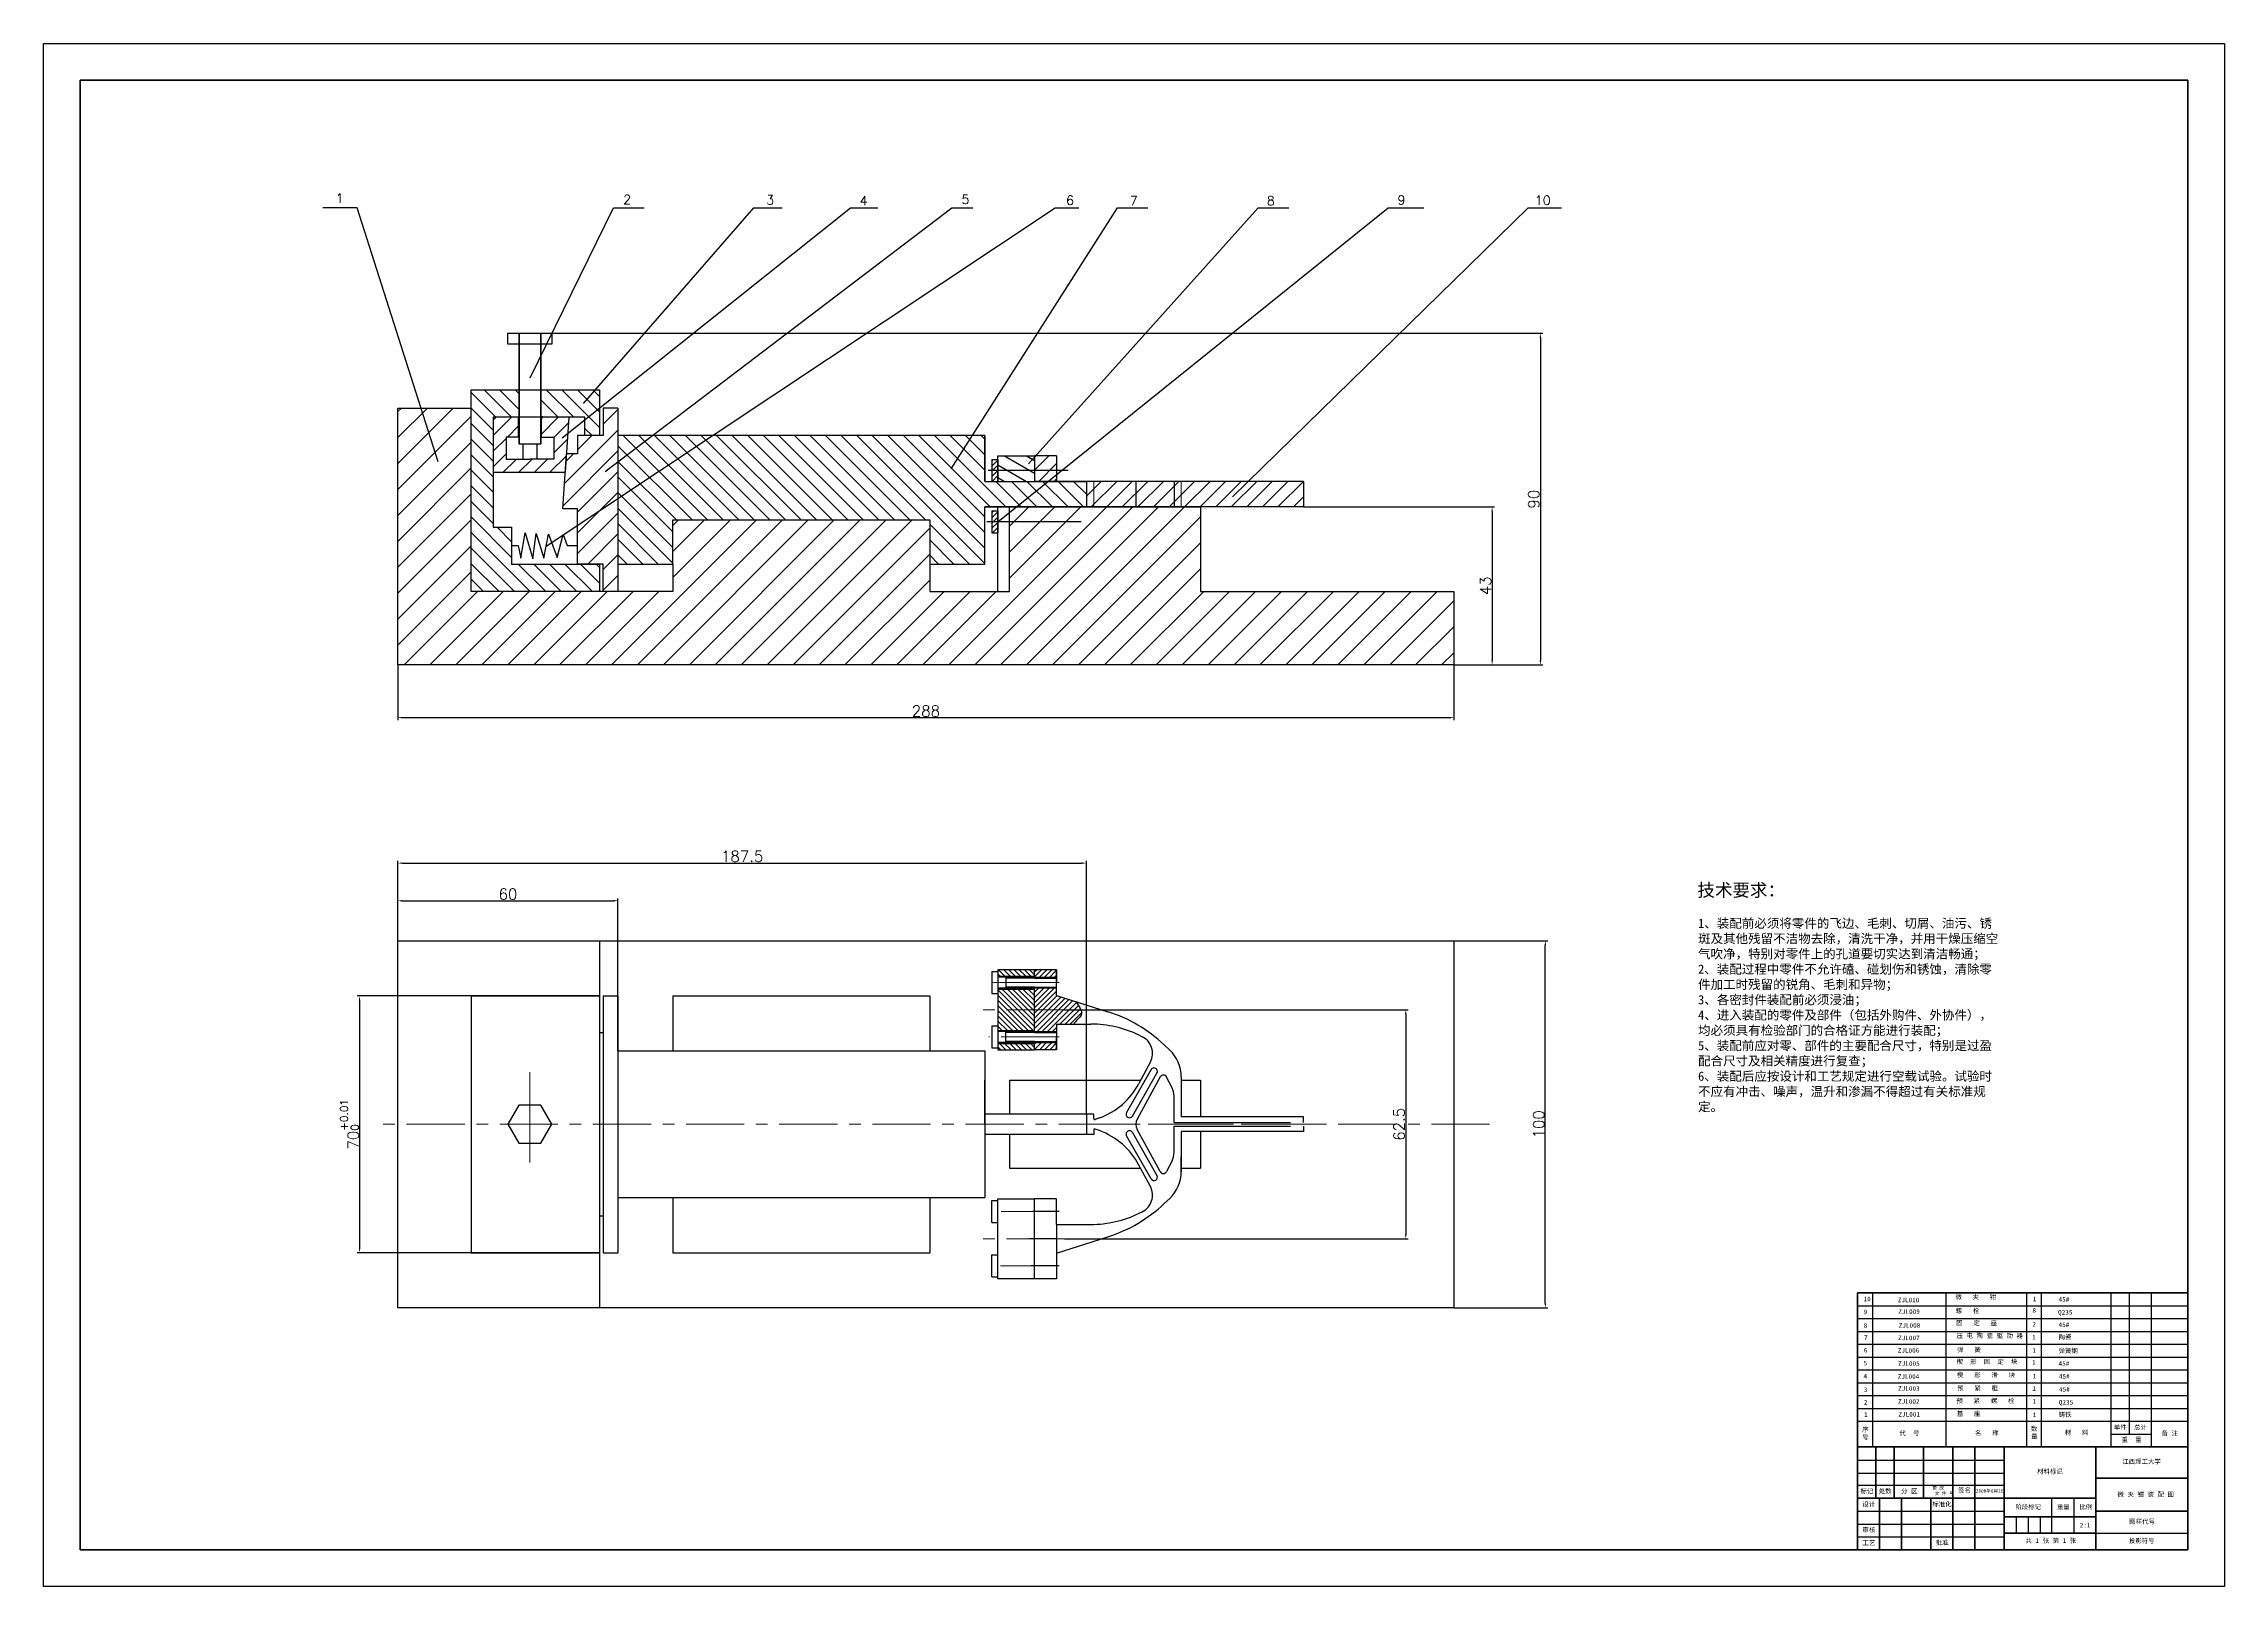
# Model space of a CAD drawing. Header units: millimetres. Extents: x -1505 to 6149, y -3153 to 848.
# Drawn here: x 4960 to 6149, y 7 to 848 of the extents above; entities that cross this region are included whole.
import ezdxf

# ---------------------------------------------------------------- set-up
doc = ezdxf.new("R2010")
doc.units = ezdxf.units.MM
for name, pattern in [('CENTER', [50.8, 31.75, -6.35, 6.35, -6.35]), ('CENTERX2', [101.6, 63.5, -12.7, 12.7, -12.7]), ('DASHED2', [9.525, 6.35, -3.175])]:
    doc.linetypes.add(name, pattern=pattern)
doc.layers.add('csx', color=7, linetype='Continuous', lineweight=50)
doc.styles.add('2.5', font='simfang.ttf')
doc.styles.get("Standard").update_dxf_attribs({"font": 'txt', "bigfont": 'gbcbig.shx'})
doc.dimstyles.new('ISO-25', dxfattribs={"dimtxt": 2, "dimasz": 2, "dimexe": 1.25, "dimexo": 0, "dimtad": 1, "dimdsep": 46, "dimtxsty": 'Standard', "dimcen": 2.5, "dimadec": 0, "dimazin": 0, "dimtfac": 1, "dimtmove": 0, "dimatfit": 3, "dimfxl": 1, "dimarcsym": 0})
doc.dimstyles.new('zp ISO-25', dxfattribs={"dimtxt": 6, "dimasz": 2.5, "dimexe": 1.25, "dimexo": 0, "dimtad": 1, "dimlfac": 0.5, "dimdsep": 46, "dimtxsty": 'Standard', "dimcen": 2.5, "dimadec": 0, "dimazin": 0, "dimtfac": 1, "dimtmove": 0, "dimatfit": 3, "dimfxl": 1, "dimarcsym": 0})
pattern_1 = [(135, (1736.612, -1044.731), (-4.242641, -4.242641), [])]
pattern_2 = [(45, (1736.612, -1044.731), (-4.242641, 4.242641), [])]

# ---------------------------------------------------------------- blocks, each defined once
blk = doc.blocks.new('*D78')
at = {"color": 0, "lineweight": -2}
for p, q in [((5153.6, 508.8), (5153.6, 478.8)), ((5729.4, 508.8), (5729.4, 478.8)), ((5156.1, 480.1), (5726.9, 480.1))]:
    blk.add_line(p, q, dxfattribs=at)
at = {"color": 0}
for points in [[(5156.1, 480.5), (5156.1, 479.6), (5153.6, 480.1)], [(5726.9, 480.5), (5726.9, 479.6), (5729.4, 480.1)]]:
    blk.add_solid(points, dxfattribs=at)
at = {"layer": 'Defpoints', "color": 0}
for p in [(5153.6, 508.8), (5729.4, 508.8), (5729.4, 480.1)]:
    blk.add_point(p, dxfattribs=at)
at = {"color": 0, "insert": (5441.5, 483.7), "char_height": 6, "attachment_point": 5}
blk.add_mtext('288', dxfattribs=at)
blk = doc.blocks.new('*D79')
at = {"color": 0, "lineweight": -2}
for p, q in [((5237.6, 689.6), (5777.8, 689.6)), ((5776.5, 687.1), (5776.5, 511.3)), ((5729.4, 508.8), (5777.8, 508.8))]:
    blk.add_line(p, q, dxfattribs=at)
at = {"color": 0}
for points in [[(5776.1, 687.1), (5776.9, 687.1), (5776.5, 689.6)], [(5776.1, 511.3), (5776.9, 511.3), (5776.5, 508.8)]]:
    blk.add_solid(points, dxfattribs=at)
at = {"layer": 'Defpoints', "color": 0}
for p in [(5237.6, 689.6), (5729.4, 508.8), (5776.5, 508.8)]:
    blk.add_point(p, dxfattribs=at)
at = {"color": 0, "insert": (5772.9, 599.2), "char_height": 6, "attachment_point": 5, "rotation": 90}
blk.add_mtext('90', dxfattribs=at)
blk = doc.blocks.new('*D80')
at = {"color": 0, "lineweight": -2}
for p, q in [((5153.6, 358.4), (5153.6, 381.5)), ((5273.6, 298.4), (5273.6, 381.5)), ((5156.1, 380.3), (5271.1, 380.3))]:
    blk.add_line(p, q, dxfattribs=at)
at = {"color": 0}
for points in [[(5156.1, 380.7), (5156.1, 379.8), (5153.6, 380.3)], [(5271.1, 380.7), (5271.1, 379.8), (5273.6, 380.3)]]:
    blk.add_solid(points, dxfattribs=at)
at = {"layer": 'Defpoints', "color": 0}
for p in [(5273.6, 380.3), (5153.6, 358.4), (5273.6, 298.4)]:
    blk.add_point(p, dxfattribs=at)
at = {"color": 0, "insert": (5213.6, 383.9), "char_height": 6, "attachment_point": 5}
blk.add_mtext('60', dxfattribs=at)
blk = doc.blocks.new('*D81')
at = {"color": 0, "lineweight": -2}
for p, q in [((5153.6, 358.4), (5153.6, 402.1)), ((5156.1, 400.8), (5526.5, 400.8)), ((5529, 264), (5529, 402.1))]:
    blk.add_line(p, q, dxfattribs=at)
at = {"color": 0}
for points in [[(5156.1, 401.2), (5156.1, 400.4), (5153.6, 400.8)], [(5526.5, 401.2), (5526.5, 400.4), (5529, 400.8)]]:
    blk.add_solid(points, dxfattribs=at)
at = {"layer": 'Defpoints', "color": 0}
for p in [(5529, 400.8), (5153.6, 358.4), (5529, 264)]:
    blk.add_point(p, dxfattribs=at)
at = {"color": 0, "insert": (5341.3, 404.5), "char_height": 6, "attachment_point": 5}
blk.add_mtext('187.5', dxfattribs=at)
blk = doc.blocks.new('*D82')
at = {"color": 0, "lineweight": -2}
for p, q in [((5647.4, 595), (5751.5, 595)), ((5750.2, 592.5), (5750.2, 511.3)), ((5729.4, 508.8), (5751.5, 508.8))]:
    blk.add_line(p, q, dxfattribs=at)
at = {"color": 0}
for points in [[(5749.8, 592.5), (5750.6, 592.5), (5750.2, 595)], [(5749.8, 511.3), (5750.6, 511.3), (5750.2, 508.8)]]:
    blk.add_solid(points, dxfattribs=at)
at = {"layer": 'Defpoints', "color": 0}
for p in [(5647.4, 595), (5729.4, 508.8), (5750.2, 508.8)]:
    blk.add_point(p, dxfattribs=at)
at = {"color": 0, "insert": (5746.6, 551.9), "char_height": 6, "attachment_point": 5, "rotation": 90}
blk.add_mtext('43', dxfattribs=at)
blk = doc.blocks.new('*D83')
at = {"color": 0, "lineweight": -2}
for p, q in [((5729.4, 358.4), (5780.5, 358.4)), ((5779.2, 160.9), (5779.2, 355.9)), ((5729.4, 158.4), (5780.5, 158.4))]:
    blk.add_line(p, q, dxfattribs=at)
at = {"color": 0}
for points in [[(5778.8, 355.9), (5779.7, 355.9), (5779.2, 358.4)], [(5778.8, 160.9), (5779.7, 160.9), (5779.2, 158.4)]]:
    blk.add_solid(points, dxfattribs=at)
at = {"layer": 'Defpoints', "color": 0}
for p in [(5729.4, 358.4), (5779.2, 358.4), (5729.4, 158.4)]:
    blk.add_point(p, dxfattribs=at)
at = {"color": 0, "insert": (5775.6, 258.4), "char_height": 6, "attachment_point": 5, "rotation": 90}
blk.add_mtext('100', dxfattribs=at)
blk = doc.blocks.new('*D295')
at = {"color": 0, "lineweight": -2}
for p, q in [((5517.1, 320.8), (5704.4, 320.8)), ((5703.1, 318.3), (5703.1, 198.5)), ((5517.1, 196), (5704.4, 196))]:
    blk.add_line(p, q, dxfattribs=at)
at = {"color": 0}
for points in [[(5702.7, 318.3), (5703.6, 318.3), (5703.1, 320.8)], [(5702.7, 198.5), (5703.6, 198.5), (5703.1, 196)]]:
    blk.add_solid(points, dxfattribs=at)
at = {"layer": 'Defpoints', "color": 0}
for p in [(5517.1, 320.8), (5517.1, 196), (5703.1, 196)]:
    blk.add_point(p, dxfattribs=at)
at = {"color": 0, "insert": (5699.5, 258.4), "char_height": 6, "attachment_point": 5, "rotation": 90}
blk.add_mtext('62.5', dxfattribs=at)
blk = doc.blocks.new('*D296')
at = {"color": 0, "lineweight": -2}
for p, q in [((5263.6, 328.4), (5131.4, 328.4)), ((5132.7, 325.9), (5132.7, 190.9)), ((5263.6, 188.4), (5131.4, 188.4))]:
    blk.add_line(p, q, dxfattribs=at)
at = {"color": 0}
for points in [[(5132.3, 325.9), (5133.1, 325.9), (5132.7, 328.4)], [(5132.3, 190.9), (5133.1, 190.9), (5132.7, 188.4)]]:
    blk.add_solid(points, dxfattribs=at)
at = {"layer": 'Defpoints', "color": 0}
for p in [(5263.6, 328.4), (5132.7, 188.4), (5263.6, 188.4)]:
    blk.add_point(p, dxfattribs=at)
at = {"color": 0, "insert": (5127.2, 258.4), "char_height": 6, "attachment_point": 5, "rotation": 90}
blk.add_mtext('70{\\H0.7x;\\S+0.01^ 0;}', dxfattribs=at)

msp = doc.modelspace()

# ---------------------------------------------------------------- hatches: boundary and pattern name
h = msp.add_hatch()
h.set_pattern_fill('_USER', color=256, scale=6, angle=135, style=0, pattern_type=0)
h.set_pattern_definition(pattern_1)
h.paths.add_polyline_path([(5215.58, 583.849), (5205.58, 583.849), (5205.58, 643.849), (5219.58, 643.849), (5219.58, 658.849), (5193.58, 658.849), (5193.58, 548.849), (5263.58, 548.849), (5263.58, 563.849), (5215.58, 563.849)])
h.paths.add_polyline_path([(5263.58, 658.849), (5231.58, 658.849), (5231.58, 643.849), (5255.58, 643.849), (5255.58, 633.849), (5263.58, 633.849)], flags=17)
h.paths.add_polyline_path([(5231.58, 658.849), (5231.369, 658.849), (5231.369, 643.849), (5231.58, 643.849)])
h.paths.add_polyline_path([(5219.79, 658.849), (5219.58, 658.849), (5219.58, 643.849), (5219.79, 643.849)])
h = msp.add_hatch()
h.set_pattern_fill('_USER', color=256, scale=10, angle=45, style=0, pattern_type=0)
h.set_pattern_definition([(45, (1736.612, -1044.731), (-7.071068, 7.071068), [])])
h.paths.add_polyline_path([(5729.249, 508.849), (5729.249, 548.849), (5591.143, 548.849), (5591.143, 595.009), (5500.738, 595.009), (5487.159, 595.009), (5487.138, 548.849), (5443.58, 548.849), (5443.58, 563.849), (5443.58, 587.849), (5303.58, 587.849), (5303.58, 563.849), (5303.58, 548.849), (5193.58, 548.849), (5193.58, 648.849), (5153.58, 648.849), (5153.58, 508.849)])
h = msp.add_hatch()
h.set_pattern_fill('_USER', color=256, scale=6, angle=45, style=0, pattern_type=0)
h.set_pattern_definition(pattern_2)
h.paths.add_polyline_path([(5246.913, 643.849), (5231.833, 643.849), (5231.833, 633.069), (5238.58, 633.069), (5238.58, 621.073), (5225.58, 621.073), (5212.58, 621.073), (5212.58, 633.069), (5219.326, 633.069), (5219.326, 643.849), (5205.58, 643.849), (5205.58, 613.849), (5244.913, 613.849)])
h = msp.add_hatch()
h.set_pattern_fill('_USER', color=256, scale=8, angle=45, style=0, pattern_type=0)
h.set_pattern_definition([(45, (1736.612, -1044.731), (-5.656854, 5.656854), [])])
h.paths.add_polyline_path([(5251.58, 623.849), (5245.58, 623.849), (5244.913, 613.849), (5243.58, 593.849), (5251.58, 593.849), (5251.58, 563.849), (5263.58, 563.849), (5265.58, 563.849), (5265.58, 548.849), (5273.58, 548.849), (5273.58, 648.849), (5265.58, 648.849), (5265.58, 633.849), (5251.58, 633.849)])
h = msp.add_hatch()
h.set_pattern_fill('_USER', color=256, scale=6, angle=135, style=0, pattern_type=0)
h.set_pattern_definition(pattern_1)
h.paths.add_polyline_path([(5273.58, 633.849), (5273.58, 563.849), (5303.58, 563.849), (5303.58, 587.849), (5443.58, 587.849), (5443.58, 563.849), (5473.58, 563.849), (5473.58, 595.009), (5528.967, 595.009), (5528.967, 608.914), (5500.738, 608.914), (5480.738, 608.914), (5480.738, 608.819), (5477.482, 608.819), (5477.482, 608.914), (5473.58, 608.914), (5473.58, 633.849)])
h = msp.add_hatch()
h.set_pattern_fill('_USER', color=256, scale=2, angle=45, style=0, pattern_type=0)
h.set_pattern_definition([(45, (1736.6122, -1044.7307), (-1.4142136, 1.4142136), [])])
h.paths.add_polyline_path([(5477.482, 614.819), (5480.738, 614.819), (5480.738, 620.819), (5477.482, 620.819)])
h.paths.add_polyline_path([(5480.738, 614.819), (5477.482, 614.819), (5477.482, 608.914), (5480.738, 608.914)])
h.paths.add_polyline_path([(5477.482, 586.819), (5480.738, 586.819), (5480.738, 592.819), (5477.482, 592.819)])
h.paths.add_polyline_path([(5477.482, 580.819), (5480.738, 580.819), (5480.738, 586.819), (5477.482, 586.819)])
h = msp.add_hatch()
h.set_pattern_fill('_USER', color=256, scale=6, angle=150, style=0, pattern_type=0)
h.set_pattern_definition([(150, (1736.612, -1044.731), (-3, -5.196152), [])])
h.paths.add_polyline_path([(5480.738, 622.819), (5480.738, 614.819), (5500.738, 614.819), (5500.738, 622.819)])
h.paths.add_polyline_path([(5500.738, 608.914), (5500.738, 614.819), (5480.738, 614.819), (5480.738, 608.914)])
h = msp.add_hatch()
h.set_pattern_fill('_USER', color=256, scale=6, angle=45, style=0, pattern_type=0)
h.set_pattern_definition(pattern_2)
h.paths.add_polyline_path([(5532.967, 608.914), (5528.967, 608.914), (5528.967, 595.009), (5532.967, 595.009)])
h.paths.add_polyline_path([(5556.033, 608.914), (5532.967, 608.914), (5532.967, 595.009), (5556.033, 595.009)])
h.paths.add_polyline_path([(5576.79, 608.914), (5556.033, 608.914), (5556.033, 595.009), (5576.79, 595.009)])
h.paths.add_polyline_path([(5580.702, 608.914), (5576.79, 608.914), (5576.79, 595.009), (5580.702, 595.009)])
h.paths.add_polyline_path([(5647.439, 608.914), (5580.702, 608.914), (5580.702, 595.009), (5647.439, 595.009)])
h.paths.add_polyline_path([(5512.738, 622.819), (5500.738, 622.819), (5500.738, 614.819), (5512.738, 614.819)])
h.paths.add_polyline_path([(5512.738, 614.819), (5500.738, 614.819), (5500.738, 608.914), (5512.738, 608.914)])
h = msp.add_hatch()
h.set_pattern_fill('_USER', color=256, scale=2, angle=135, style=0, pattern_type=0)
h.set_pattern_definition([(135, (0, 0), (-1.41421356, -1.41421356), [])])
h.paths.add_polyline_path([(5500.738, 342.652), (5480.738, 342.652), (5480.738, 339.152), (5500.738, 339.152)])
h.paths.add_polyline_path([(5500.738, 332.152), (5480.738, 332.152), (5480.738, 331.519), (5480.738, 320.842), (5500.738, 320.842)])
h.paths.add_polyline_path([(5500.738, 302.533), (5480.738, 302.533), (5480.738, 299.033), (5500.738, 299.033)])
h.paths.add_polyline_path([(5500.738, 320.842), (5480.738, 320.842), (5480.738, 309.533), (5500.738, 309.533)])
h = msp.add_hatch()
h.set_pattern_fill('_USER', color=256, scale=2, angle=45, style=0, pattern_type=0)
h.set_pattern_definition([(45, (0, 0), (-1.41421356, 1.41421356), [])])
h.paths.add_polyline_path([(5512.738, 342.652), (5500.738, 342.652), (5500.738, 338.652), (5512.738, 338.652)])
h.paths.add_polyline_path([(5512.738, 338.652), (5500.738, 338.652), (5500.738, 338.152), (5512.738, 338.152)])
h.paths.add_polyline_path([(5512.738, 333.152), (5500.738, 333.152), (5500.738, 332.652), (5512.738, 332.652)])
edge = h.paths.add_edge_path()
edge.add_line((5512.738, 332.652), (5500.738, 332.652))
edge.add_line((5500.738, 332.652), (5500.738, 308.533))
edge.add_line((5500.738, 308.533), (5512.738, 308.533))
edge.add_line((5512.738, 308.533), (5512.738, 313.033))
edge.add_line((5512.738, 313.033), (5522.084, 313.033))
edge.add_spline(control_points=[(5522.084, 313.033), (5522.984, 314.87), (5528.43, 317.954), (5525.099, 322.689), (5523.25, 325.317)], knot_values=[0, 0, 0, 0, 6.33798784, 14.24243673, 14.24243673, 14.24243673, 14.24243673], degree=3, periodic=0)
edge.add_line((5523.25, 325.317), (5512.738, 328.652))
edge.add_line((5512.738, 328.652), (5512.738, 332.652))
h.paths.add_polyline_path([(5512.738, 303.533), (5500.738, 303.533), (5500.738, 299.033), (5512.738, 299.033)])

# ---------------------------------------------------------------- linework, layer by layer
for p, q in [((4960.45, 847.526), (6149.45, 847.526)), ((4960.45, 6.526), (4960.45, 847.526)), ((6149.45, 847.526), (6149.45, 6.526)), ((5219.58, 658.849), (5219.58, 643.849)), ((5231.58, 658.849), (5231.58, 643.849)), ((5219.79, 643.849), (5219.79, 629.339)), ((5231.369, 643.849), (5231.369, 629.339)), ((5480.738, 620.819), (5480.738, 608.819)), ((5519.127, 614.819), (5475.407, 614.819)), ((5526.194, 586.819), (5474.759, 586.819)), ((5480.738, 592.819), (5480.738, 580.819)), ((5480.738, 339.152), (5480.738, 332.402)), ((5480.738, 338.652), (5480.738, 338.152)), ((5500.738, 338.152), (5485.036, 338.152)), ((5500.738, 333.152), (5485.036, 333.152)), ((5512.738, 342.652), (5512.738, 335.652)), ((5500.738, 308.533), (5485.036, 308.533)), ((5500.738, 303.533), (5485.036, 303.533)), ((5500.738, 309.033), (5512.738, 309.033)), ((5500.738, 303.033), (5512.738, 303.033)), ((5473.58, 258.439), (5473.58, 282.439)), ((5580.702, 254.439), (5580.702, 232.574)), ((5957.56, 166.526), (5957.56, 82.526)), ((5997.56, 166.526), (5997.56, 82.526)), ((6041.56, 166.526), (6041.56, 82.526)), ((6049.56, 166.526), (6049.56, 82.526)), ((6087.56, 166.526), (6087.56, 82.526)), ((6097.56, 166.526), (6097.56, 89.526)), ((6109.56, 166.526), (6109.56, 82.526)), ((5949.45, 159.526), (6129.45, 159.526)), ((5949.45, 152.526), (6129.45, 152.526)), ((5949.45, 145.526), (6129.45, 145.526)), ((5949.45, 145.526), (6129.45, 145.526)), ((5949.45, 138.526), (6129.45, 138.526)), ((5949.45, 131.526), (6129.45, 131.526)), ((5949.45, 124.526), (6129.45, 124.526)), ((5949.45, 117.526), (6129.45, 117.526)), ((5949.45, 110.526), (6129.45, 110.526)), ((5949.45, 103.526), (6129.45, 103.526)), ((5949.45, 96.526), (6129.45, 96.526)), ((6087.56, 89.526), (6109.56, 89.526)), ((5949.45, 75.265), (6029.45, 75.265)), ((5949.45, 68.243), (6029.45, 68.243)), ((5949.45, 61.69), (6029.45, 61.69)), ((6055.45, 35.526), (6055.45, 54.526)), ((6067.45, 54.526), (6067.45, 35.526)), ((5949.45, 47.526), (6029.45, 47.526)), ((5949.45, 40.526), (6029.45, 40.526)), ((6035.95, 44.526), (6035.95, 35.526)), ((6042.45, 44.526), (6042.45, 35.526)), ((6048.95, 44.526), (6048.95, 35.526)), ((5949.45, 33.526), (6029.45, 33.526)), ((6079.45, 35.526), (6129.45, 35.526)), ((6149.45, 6.526), (4960.45, 6.526))]:
    msp.add_line(p, q)
at = {"lineweight": 30}
for p, q in [((5213.58, 683.624), (5213.58, 689.624)), ((5213.58, 689.624), (5237.58, 689.624)), ((5219.58, 689.624), (5219.58, 658.849)), ((5219.79, 689.624), (5219.79, 643.849)), ((5231.369, 689.624), (5231.369, 643.849)), ((5231.58, 689.624), (5231.58, 658.849)), ((5237.58, 689.624), (5237.58, 683.624)), ((5237.58, 683.624), (5213.58, 683.624)), ((5193.58, 548.849), (5193.58, 658.849)), ((5193.58, 658.849), (5263.58, 658.849)), ((5193.58, 658.849), (5225.58, 658.849)), ((5263.58, 658.849), (5263.58, 633.849)), ((5153.58, 508.849), (5153.58, 648.849)), ((5153.58, 648.849), (5193.58, 648.849)), ((5255.58, 643.849), (5205.58, 643.849)), ((5205.58, 643.849), (5205.58, 583.849)), ((5205.58, 643.849), (5205.58, 613.849)), ((5219.326, 633.069), (5219.326, 643.849)), ((5219.58, 643.849), (5219.58, 629.339)), ((5231.58, 643.849), (5231.58, 629.339)), ((5231.833, 633.069), (5231.833, 643.849)), ((5244.913, 613.849), (5246.913, 643.849)), ((5255.58, 633.849), (5255.58, 643.849)), ((5273.58, 648.849), (5265.58, 648.849)), ((5265.58, 648.849), (5265.58, 633.849)), ((5273.58, 648.849), (5273.58, 548.849)), ((5219.326, 633.069), (5212.58, 633.069)), ((5212.58, 633.069), (5212.58, 621.073)), ((5219.326, 633.069), (5219.58, 633.069)), ((5231.833, 633.069), (5231.58, 633.069)), ((5231.833, 633.069), (5238.58, 633.069)), ((5238.58, 633.069), (5238.58, 621.073)), ((5265.58, 633.849), (5251.58, 633.849)), ((5251.58, 633.849), (5251.58, 623.849)), ((5263.58, 633.849), (5255.58, 633.849)), ((5473.58, 633.849), (5273.58, 633.849)), ((5273.58, 633.849), (5273.58, 563.849)), ((5473.58, 608.914), (5473.58, 633.849)), ((5473.58, 633.849), (5473.58, 608.914)), ((5212.58, 621.073), (5225.58, 621.073)), ((5219.58, 629.339), (5231.58, 629.339)), ((5221.76, 629.339), (5221.76, 621.073)), ((5238.58, 621.073), (5225.58, 621.073)), ((5229.399, 629.339), (5229.399, 621.073)), ((5243.58, 593.849), (5245.58, 623.849)), ((5251.58, 623.849), (5245.58, 623.849)), ((5477.482, 620.819), (5477.482, 608.819)), ((5477.482, 620.819), (5480.738, 620.819)), ((5480.738, 608.914), (5480.738, 622.819)), ((5480.738, 622.819), (5500.738, 622.819)), ((5500.738, 622.819), (5500.738, 608.914)), ((5512.738, 622.819), (5500.738, 622.819)), ((5500.738, 622.819), (5500.738, 608.914)), ((5512.738, 622.819), (5500.738, 622.819)), ((5512.738, 622.819), (5512.738, 608.914)), ((5512.738, 622.819), (5512.738, 608.914)), ((5205.58, 613.849), (5244.913, 613.849)), ((5473.58, 608.914), (5528.967, 608.914)), ((5477.482, 608.819), (5480.738, 608.819)), ((5647.439, 608.914), (5500.738, 608.914)), ((5647.439, 608.914), (5500.738, 608.914)), ((5528.967, 608.914), (5528.967, 594.914)), ((5528.967, 608.914), (5528.967, 595.009)), ((5528.967, 608.914), (5528.967, 594.914)), ((5528.967, 608.914), (5528.967, 595.009)), ((5556.033, 608.914), (5556.033, 595.009)), ((5576.79, 608.914), (5576.79, 595.009)), ((5647.439, 608.914), (5647.439, 595.009)), ((5647.439, 608.914), (5647.439, 595.009)), ((5473.58, 563.849), (5473.58, 595.009)), ((5500.738, 595.009), (5473.58, 595.009)), ((5473.58, 595.009), (5591.143, 595.009)), ((5480.738, 548.849), (5480.738, 595.009)), ((5487.138, 548.849), (5487.159, 595.009)), ((5647.439, 595.009), (5500.738, 595.009)), ((5647.439, 595.009), (5500.738, 595.009)), ((5591.143, 595.009), (5591.143, 548.849)), ((5205.58, 583.849), (5215.58, 583.849)), ((5215.58, 583.849), (5215.58, 563.849)), ((5251.58, 593.849), (5243.58, 593.849)), ((5251.58, 563.849), (5251.58, 593.849)), ((5303.58, 563.849), (5303.58, 587.849)), ((5303.58, 587.849), (5443.58, 587.849)), ((5443.58, 587.849), (5443.58, 563.849)), ((5477.482, 592.819), (5477.482, 580.819)), ((5477.482, 592.819), (5480.738, 592.819)), ((5477.482, 580.819), (5480.738, 580.819)), ((5215.58, 563.849), (5263.58, 563.849)), ((5265.58, 563.849), (5251.58, 563.849)), ((5263.58, 563.849), (5263.58, 548.849)), ((5265.58, 548.849), (5265.58, 563.849)), ((5273.58, 563.849), (5303.58, 563.849)), ((5303.58, 563.849), (5303.58, 548.849)), ((5443.58, 563.849), (5473.58, 563.849)), ((5443.58, 563.849), (5443.58, 548.849)), ((5303.58, 548.849), (5193.58, 548.849)), ((5273.58, 548.849), (5265.58, 548.849)), ((5443.58, 548.849), (5487.138, 548.849)), ((5591.143, 548.849), (5729.249, 548.849)), ((5729.249, 548.849), (5729.249, 508.849)), ((5729.412, 508.849), (5153.58, 508.849)), ((5153.58, 358.439), (5729.412, 358.439)), ((5153.58, 158.439), (5153.58, 358.439)), ((5263.58, 358.439), (5263.58, 158.439)), ((5729.412, 358.439), (5729.412, 158.439)), ((5477.482, 341.652), (5477.482, 329.652)), ((5477.482, 341.652), (5480.738, 341.652)), ((5500.738, 342.652), (5480.738, 342.652)), ((5480.738, 342.652), (5480.738, 331.519)), ((5480.738, 339.152), (5500.738, 339.152)), ((5485.036, 338.652), (5480.738, 338.652)), ((5485.036, 338.652), (5485.036, 332.652)), ((5500.738, 338.652), (5485.036, 338.652)), ((5512.738, 342.652), (5500.738, 342.652)), ((5500.738, 338.152), (5500.738, 342.652)), ((5500.738, 338.152), (5512.738, 338.152)), ((5500.738, 308.533), (5500.738, 333.152)), ((5500.738, 333.152), (5512.738, 333.152)), ((5512.738, 328.652), (5512.738, 342.652)), ((5193.58, 328.439), (5193.58, 188.439)), ((5193.58, 328.439), (5263.58, 328.439)), ((5263.58, 328.439), (5263.58, 308.439)), ((5265.58, 328.439), (5265.58, 188.439)), ((5265.58, 328.439), (5273.58, 328.439)), ((5273.58, 328.439), (5273.58, 188.439)), ((5273.58, 328.439), (5273.58, 298.439)), ((5303.58, 328.439), (5303.58, 298.439)), ((5303.58, 328.439), (5443.58, 328.439)), ((5443.58, 328.439), (5443.58, 298.439)), ((5477.482, 329.652), (5480.738, 329.652)), ((5485.036, 332.652), (5480.738, 332.652)), ((5480.738, 332.152), (5480.738, 299.033)), ((5480.738, 332.152), (5500.738, 332.152)), ((5500.738, 332.652), (5485.036, 332.652)), ((5512.738, 328.652), (5540.677, 319.79)), ((5477.482, 312.033), (5477.482, 300.033)), ((5477.482, 312.033), (5480.738, 312.033)), ((5480.738, 309.533), (5500.738, 309.533)), ((5512.738, 313.033), (5531.43, 313.033)), ((5512.738, 313.033), (5512.738, 299.033)), ((5263.58, 308.439), (5265.58, 308.439)), ((5273.58, 298.439), (5473.58, 298.439)), ((5473.58, 298.439), (5473.58, 218.439)), ((5477.482, 300.033), (5480.738, 300.033)), ((5485.036, 309.033), (5480.738, 309.033)), ((5485.036, 303.033), (5480.738, 303.033)), ((5480.738, 302.533), (5500.738, 302.533)), ((5480.738, 299.033), (5500.738, 299.033)), ((5500.738, 309.033), (5485.036, 309.033)), ((5485.036, 303.033), (5485.036, 309.033)), ((5500.738, 303.033), (5485.036, 303.033)), ((5500.738, 308.533), (5512.738, 308.533)), ((5500.738, 299.033), (5500.738, 303.533)), ((5500.738, 303.533), (5512.738, 303.533)), ((5512.738, 299.033), (5500.738, 299.033)), ((5512.738, 299.033), (5512.738, 306.033)), ((5557.698, 306.977), (5559.449, 306.124)), ((5571.453, 301.663), (5574.443, 298.836)), ((5564.237, 288.214), (5550.847, 264.783)), ((5554.098, 262.925), (5567.488, 286.356)), ((5563.901, 292.441), (5557.639, 280.657)), ((5487.016, 282.439), (5558.586, 282.439)), ((5487.016, 282.439), (5487.016, 264.028)), ((5569.177, 284.235), (5556.757, 261.296)), ((5575.704, 278.317), (5572.719, 284.189)), ((5576.79, 259.439), (5576.79, 273.786)), ((5580.702, 284.304), (5580.702, 276.182)), ((5580.702, 282.439), (5591.143, 282.439)), ((5580.702, 276.182), (5580.702, 262.439)), ((5591.143, 282.439), (5591.143, 262.439)), ((5528.967, 264.028), (5473.58, 264.028)), ((5532.967, 264.028), (5528.967, 264.028)), ((5528.967, 264.028), (5528.967, 252.849)), ((5532.967, 261.586), (5532.967, 264.028)), ((5536.115, 261.883), (5533.774, 261.023)), ((5647.439, 262.439), (5580.702, 262.439)), ((5647.439, 259.439), (5647.439, 262.439)), ((5528.967, 252.849), (5473.58, 252.849)), ((5487.016, 252.849), (5487.016, 234.439)), ((5532.967, 252.849), (5528.967, 252.849)), ((5532.967, 255.292), (5532.967, 252.849)), ((5536.115, 254.994), (5533.774, 255.855)), ((5564.237, 228.664), (5550.847, 252.095)), ((5554.098, 253.952), (5567.488, 230.522)), ((5569.177, 232.643), (5556.757, 255.582)), ((5576.79, 243.092), (5576.79, 257.439)), ((5580.702, 254.439), (5580.702, 240.696)), ((5647.439, 254.439), (5580.702, 254.439)), ((5591.143, 254.439), (5591.143, 234.439)), ((5647.439, 257.439), (5647.439, 254.439)), ((5575.704, 238.56), (5572.719, 232.689)), ((5580.702, 232.574), (5580.702, 240.696)), ((5487.016, 234.439), (5558.586, 234.439)), ((5563.901, 224.437), (5557.639, 236.221)), ((5580.702, 234.439), (5591.143, 234.439)), ((5273.58, 218.439), (5473.58, 218.439)), ((5303.58, 218.439), (5303.58, 188.439)), ((5443.58, 218.439), (5443.58, 188.439)), ((5477.482, 204.845), (5477.482, 216.845)), ((5477.482, 216.845), (5480.738, 216.845)), ((5480.738, 174.226), (5480.738, 217.845)), ((5480.738, 217.845), (5500.738, 217.845)), ((5512.738, 217.845), (5500.738, 217.845)), ((5500.738, 174.226), (5500.738, 217.845)), ((5512.738, 217.845), (5500.738, 217.845)), ((5512.738, 203.845), (5512.738, 217.845)), ((5571.453, 215.215), (5574.443, 218.042)), ((5263.58, 208.439), (5265.58, 208.439)), ((5477.482, 204.845), (5480.738, 204.845)), ((5512.738, 203.845), (5531.43, 203.845)), ((5512.738, 203.845), (5512.738, 188.226)), ((5557.698, 209.901), (5559.449, 210.753)), ((5512.738, 188.226), (5540.677, 197.088)), ((5193.58, 188.439), (5263.58, 188.439)), ((5265.58, 188.439), (5273.58, 188.439)), ((5303.58, 188.439), (5443.58, 188.439)), ((5477.482, 175.226), (5477.482, 187.226)), ((5477.482, 187.226), (5480.738, 187.226)), ((5480.738, 175.226), (5480.738, 187.226)), ((5512.738, 188.226), (5512.738, 174.226)), ((5477.482, 175.226), (5480.738, 175.226)), ((5500.738, 174.226), (5480.738, 174.226)), ((5512.738, 174.226), (5500.738, 174.226)), ((5512.738, 174.226), (5500.738, 174.226)), ((5729.412, 158.439), (5153.58, 158.439))]:
    msp.add_line(p, q, dxfattribs=at)
at = {"lineweight": 5}
for p, q in [((5532.967, 608.914), (5532.967, 595.009)), ((5580.702, 608.914), (5580.702, 595.009)), ((5500.738, 338.652), (5512.738, 338.652)), ((5500.738, 332.652), (5512.738, 332.652)), ((5225.58, 286.916), (5225.58, 237.677))]:
    msp.add_line(p, q, dxfattribs=at)
at = {"linetype": 'DASHED2', "lineweight": 5}
for p, q in [((5532.967, 608.914), (5532.967, 595.009)), ((5580.702, 608.914), (5580.702, 595.009))]:
    msp.add_line(p, q, dxfattribs=at)
at = {"linetype": 'CENTER', "lineweight": 5}
for p, q in [((5513.838, 335.652), (5476.137, 335.652)), ((5517.109, 320.842), (5471.156, 320.842)), ((5514.187, 306.033), (5475.832, 306.033)), ((5748.852, 258.439), (5141.696, 258.439)), ((5524.499, 258.439), (5653.811, 258.439)), ((5514.187, 210.845), (5477.482, 210.845)), ((5517.109, 196.036), (5471.156, 196.036)), ((5513.838, 181.226), (5476.137, 181.226)), ((5514.187, 181.226), (5477.482, 181.226))]:
    msp.add_line(p, q, dxfattribs=at)
at = {"linetype": 'CENTER', "lineweight": 5, "ltscale": 0.01}
msp.add_line((5514.187, 335.652), (5477.482, 335.652), dxfattribs=at)
at = {"linetype": 'CENTERX2', "lineweight": 30}
for p, q in [((5576.79, 259.439), (5647.439, 259.439)), ((5576.79, 257.439), (5647.439, 257.439))]:
    msp.add_line(p, q, dxfattribs=at)
at = {"linetype": 'CENTER'}
for p, q in [((5514.187, 210.845), (5499.529, 210.845)), ((5512.738, 196.036), (5497.777, 196.036)), ((5513.838, 181.226), (5498.855, 181.226))]:
    msp.add_line(p, q, dxfattribs=at)
at = {"lineweight": 50}
msp.add_line((5949.45, 166.526), (6129.45, 166.526), dxfattribs=at)
at = {"lineweight": 30}
msp.add_lwpolyline([(5215.58, 573.849), (5219.156, 573.849), (5220.633, 566.969), (5223.047, 580.852), (5227.109, 566.725), (5229.064, 580.401), (5233.125, 567.026), (5235.682, 580.101), (5240.496, 567.327), (5243.805, 579.95), (5245.911, 573.849), (5251.58, 573.849)], dxfattribs=at)
msp.add_lwpolyline([(5237.58, 258.439), (5231.58, 268.831), (5219.58, 268.831), (5213.58, 258.439), (5219.58, 248.047), (5231.58, 248.047)], close=True, dxfattribs=at)
for centre, radius, start, end in [((5531.43, 253.033), 60, 64.036873, 90), ((5516.489, 243.534), 80, 46.602943, 72.401109), ((5555.071, 297.134), 10, 332.012292, 64.036873), ((5560.702, 284.304), 20, 0, 46.602943), ((5565.862, 287.285), 1.872, 330.254282, 150.254282), ((5522.317, 299.428), 40, 290.179476, 332.012292), ((5570.936, 283.282), 2, 26.948181, 151.565829), ((5566.79, 273.786), 10, 0, 26.948181), ((5533.567, 261.586), 0.6, 180, 290.179476), ((5552.473, 263.854), 1.872, 150.254282, 330.254282), ((5533.567, 255.292), 0.6, 69.820524, 180), ((5522.317, 217.45), 40, 27.987708, 69.820524), ((5552.473, 253.024), 1.872, 29.745718, 209.745718), ((5562.033, 258.439), 6, 151.565829, 208.434171), ((5566.79, 243.092), 10, 333.051819, 0), ((5565.862, 229.593), 1.872, 209.745718, 29.745718), ((5570.936, 233.595), 2, 208.434171, 333.051819), ((5560.702, 232.574), 20, 313.397057, 0), ((5516.489, 273.344), 80, 287.598891, 313.397057), ((5555.071, 219.744), 10, 295.963127, 27.987708), ((5531.43, 263.845), 60, 270, 295.963127)]:
    msp.add_arc(centre, radius, start, end, dxfattribs=at)
msp.add_open_spline([(5523.25, 325.317), (5525.099, 322.689), (5528.43, 317.954), (5522.984, 314.87), (5522.084, 313.033)], degree=3, knots=[0, 0, 0, 0, 7.9044489, 14.24243673, 14.24243673, 14.24243673, 14.24243673])
at = {"layer": 'csx'}
for p, q in [((6129.45, 827.526), (4980.45, 827.526)), ((4980.45, 827.526), (4980.45, 26.526)), ((6129.45, 26.526), (6129.45, 827.526)), ((5949.45, 82.526), (5949.45, 166.526)), ((5949.45, 82.526), (6129.45, 82.526)), ((5949.45, 26.526), (5949.45, 82.526)), ((5959.45, 82.526), (5959.45, 54.526)), ((5969.45, 82.526), (5969.45, 54.526)), ((5985.45, 82.526), (5985.45, 54.526)), ((6001.45, 82.526), (6001.45, 54.526)), ((6013.45, 82.526), (6013.45, 54.526)), ((6029.45, 82.526), (6029.45, 26.526)), ((6079.45, 82.526), (6079.45, 26.526)), ((6129.45, 65.526), (6079.45, 65.526)), ((5949.45, 54.526), (6079.45, 54.526)), ((5961.45, 54.526), (5961.45, 26.526)), ((5973.45, 54.526), (5973.45, 26.526)), ((5989.45, 54.526), (5989.45, 26.526)), ((6001.45, 54.526), (6001.45, 26.526)), ((6013.45, 54.526), (6013.45, 26.526)), ((6079.45, 44.526), (6029.45, 44.526)), ((6129.45, 47.526), (6079.45, 47.526)), ((6129.45, 26.526), (4980.45, 26.526)), ((6079.45, 35.526), (6029.45, 35.526))]:
    msp.add_line(p, q, dxfattribs=at)

# ---------------------------------------------------------------- texts
at = {"char_height": 5, "width": 21.2166, "attachment_point": 1}
for s, insert in [('1', (5119.729, 765.775)), ('2', (5276.407, 765.08)), ('3', (5354.457, 764.828)), ('4', (5405.342, 764.409)), ('5', (5460.958, 765.146)), ('6', (5517.906, 764.656)), ('7', (5552.687, 764.413)), ('8', (5627.375, 764.418)), ('9', (5698.588, 764.794)), ('10', (5773.549, 764.668))]:
    msp.add_mtext(s, dxfattribs=dict(at, insert=insert))
at = {"attachment_point": 1, "style": '2.5'}
for s, width, heights, insert, char_height in [('技术要求：', 93.82496, [0], (5862.16, 389.581), 7), ('1、装配前必须将零件的飞边、毛刺、切屑、油污、锈斑及其他残留不洁物去除，清洗干净，并用干燥压缩空气吹净，特别对零件上的孔道要切实达到清洁畅通；\\P2、装配过程中零件不允许磕、碰划伤和锈蚀，清除零件加工时残留的锐角、毛刺和异物；\\P3、各密封件装配前必须浸油；\\P4、进入装配的零件及部件（包括外购件、外协件），均必须具有检验部门的合格证方能进行装配；\\P5、装配前应对零、部件的主要配合尺寸，特别是过盈配合尺寸及相关精度进行复查；\\P6、装配后应按设计和工艺规定进行空载试验。试验时不应有冲击、噪声，温升和渗漏不得超过有关标准规定。', 163.22878, [156.459], (5862.485, 370.502), 5), ('\\pi3.348;9', 8.11004, [0], (5949.387, 157.392), 2.5), ('\\pi3.348;10', 8.11004, [0], (5949.387, 164.493), 2.5), ('   ZJL010', 40, [0], (5965.558, 163.91), 2.5), ('   ZJL009', 40, [0], (5965.798, 157.628), 2.5), ('   微   夹   钳', 44, [0], (5996.894, 165.535), 2.5), ('   螺   栓', 44, [0], (5997.057, 158.036), 2.5), ('   8', 40, [0], (6038.948, 158.277), 2.5), ('   1', 40, [0], (6039.157, 164.46), 2.5), ('   Q235', 44, [0], (6052.918, 157.218), 2.5), ('   45#', 44, [0], (6053.203, 164.259), 2.5), ('\\pi3.348;8', 8.11004, [0], (5949.448, 149.965), 2.5), ('\\pi3.348;7', 8.11004, [0], (5949.632, 143.361), 2.5), ('   ZJL007', 40, [0], (5965.702, 143.252), 2.5), ('   ZJL008', 40, [0], (5966.037, 150.059), 2.5), ('   压 电 陶 瓷 驱 动 器', 44, [0], (5997.512, 144.446), 2.5), ('   固   定   座', 44, [0], (5997.33, 151.388), 2.5), ('   2', 40, [0], (6038.866, 150.727), 2.5), ('   1', 40, [0], (6038.823, 143.675), 2.5), ('   45#', 44, [0], (6053.173, 150.444), 2.5), ('   陶瓷', 44, [0], (6053.233, 143.687), 2.5), ('\\pi3.348;6', 8.11004, [0], (5949.509, 136.549), 2.5), ('   ZJL006', 40, [0], (5965.509, 136.442), 2.5), ('   弹   簧', 44, [0], (5997.926, 136.786), 2.5), ('   1', 40, [0], (6038.906, 136.386), 2.5), ('   弹簧钢', 44, [0], (6053.156, 136.269), 2.5), ('\\pi3.348;4', 8.11004, [0], (5949.387, 122.392), 2.5), ('\\pi3.348;5', 8.11004, [0], (5949.387, 129.493), 2.5), ('   ZJL004', 40, [0], (5965.508, 122.208), 2.5), ('   ZJL005', 40, [0], (5965.748, 129.3), 2.5), ('   楔  形  固  定  块', 44, [0], (5997.589, 130.291), 2.5), ('   楔   形   滑   块', 44, [0], (5997.786, 123.046), 2.5), ('   1', 40, [0], (6038.825, 129.9), 2.5), ('   1', 40, [0], (6039.033, 122.393), 2.5), ('   45#', 44, [0], (6053.194, 129.277), 2.5), ('   45#', 44, [0], (6053.345, 122.307), 2.5), ('\\pi3.348;3', 8.11004, [0], (5949.448, 114.965), 2.5), ('\\pi3.3479;2', 8.11004, [0], (5949.506, 108.141), 2.5), ('   ZJL002', 40, [0], (5965.644, 108.603), 2.5), ('   ZJL003', 40, [0], (5965.692, 115.683), 2.5), ('   预   紧   框', 44, [0], (5997.93, 115.882), 2.5), ('   1', 40, [0], (6038.866, 115.595), 2.5), ('   1', 40, [0], (6039.114, 108.626), 2.5), ('   Q235', 44, [0], (6053.34, 108.095), 2.5), ('   45#', 44, [0], (6053.426, 115.179), 2.5), ('\\pi3.5336;1', 8.11004, [0], (5949.45, 101.387), 2.5), ('   ZJL001', 40, [0], (5965.874, 101.592), 2.5), ('   基   座', 44, [0], (5997.735, 101.967), 2.5), ('   1', 40, [0], (6039.047, 101.327), 2.5), ('   铸铁', 44, [0], (6053.215, 101.465), 2.5), ('\\pi2.5264;序\\P\\pi2.5407;号', 8.11004, [0], (5949.45, 93.304), 2.5), ('\\pi14.821;代  号', 40, [0], (5957.442, 91.335), 2.5), ('\\pi15.929;名   称', 44, [0], (5997.56, 91.392), 2.5), ('\\pi2.4;数\\P\\pi2.4857;量', 8, [0], (6041.56, 93.734), 2.5), ('\\pi12.829;材   料', 38, [0], (6049.56, 91.644), 2.5), ('\\pi1.6214;单件', 10, [0], (6087.56, 94.552), 2.5), ('\\pi5.8571;重  量', 22, [0], (6087.56, 87.736), 2.5), ('\\pi2.6714;总计', 12, [0], (6097.58, 94.521), 2.5), ('\\pi5.6307;备 注', 19.88996, [0], (6109.56, 91.289), 2.5), ('\\pi14.357;江西理工大学', 50, [0], (6079.45, 75.837), 2.5), ('\\pi1.5643;标记', 10, [0], (5949.45, 59.685), 2.5), ('\\pi1.5857;处数', 10, [0], (5959.406, 59.743), 2.5), ('\\pi3.75;分 区', 16, [0], (5969.45, 59.647), 2.5), (' 更 改        文 件 号', 16, [0], (5988.728, 61.136), 1.8), ('\\pi2.8143;签名', 12, [0], (6001.469, 60.22), 2.5), ('\\pi2.746;2008年6月1日', 20.65316, [9.376], (6011.23, 59.461), 1.8), ('\\pi17.907;材料标记', 50, [0], (6029.45, 70.435), 2.5), ('\\pi2.5857;设计', 12, [0], (5949.45, 52.528), 2.5), ('\\pi0.76429;标准化', 12, [0], (5989.45, 52.594), 2.5), ('\\pi6.0429;阶段标记', 26, [0], (6029.45, 51.127), 2.5), ('\\pi2.6857;重量', 12, [0], (6055.45, 50.965), 2.5), ('\\pi2.9;比例', 12, [0], (6067.45, 51.031), 2.5), ('      微 夹 钳 装 配 图', 50, [0], (6079.45, 57.951), 2.5), ('\\pi2.7214;审核', 12, [0], (5949.45, 38.609), 2.5), ('\\pi1.564;2:1', 10, [0], (6069.021, 41.162), 2.5), ('\\pi18.136;图样代号', 50, [0], (6079.45, 43.13), 2.5), ('\\pi2.6786;工艺', 12, [0], (5949.45, 31.499), 2.5), ('\\pi2.5786;批准', 12, [0], (5989.486, 31.652), 2.5), ('\\pi11.579;共 1 张 第 1 张', 50, [0], (6029.45, 32.734), 2.5), ('\\pi17.95;投影符号', 50, [0], (6079.45, 32.661), 2.5)]:
    msp.add_mtext_dynamic_manual_height_columns(s, width=width, gutter_width=12.5, heights=heights, dxfattribs=dict(at, insert=insert, char_height=char_height))
at = {"insert": (5987.388, 108.934), "char_height": 2.5, "attachment_point": 1, "style": '2.5'}
msp.add_mtext_dynamic_manual_height_columns('\\pi15.93;预   紧   螺   栓', width=44, gutter_width=12.5, heights=[0], dxfattribs=at).dxf.set("width", 53.7839)

# ---------------------------------------------------------------- dimensions: what is measured, and where the dimension line sits
dim = msp.add_linear_dim(base=(5776.505, 508.849), p1=(5237.58, 689.624), p2=(5729.412, 508.849), angle=90, text='90', dimstyle='zp ISO-25')
dim.commit()
dim.dimension.update_dxf_attribs({"geometry": '*D79', "text_midpoint": (5776.505, 599.236), "dimtype": 160})
for base, p1, p2, text, picture, middle in [((5750.221, 508.849), (5647.439, 595.009), (5729.412, 508.849), '43', '*D82', (5746.596, 551.929)), ((5132.676, 188.439), (5263.58, 328.439), (5263.58, 188.439), '70{\\H0.7x;\\S+0.01^ 0;}', '*D296', (5127.151, 258.439)), ((5703.142, 196.036), (5517.109, 320.842), (5517.109, 196.036), '62.5', '*D295', (5699.517, 258.439))]:
    dim = msp.add_linear_dim(base=base, p1=p1, p2=p2, angle=90, text=text, dimstyle='zp ISO-25')
    dim.commit()
    dim.dimension.update_dxf_attribs({"geometry": picture, "text_midpoint": middle})
for base, p1, p2, text, picture, middle in [((5729.412, 480.059), (5153.58, 508.849), (5729.412, 508.849), '288', '*D78', (5441.496, 483.684)), ((5528.967, 400.832), (5153.58, 358.439), (5528.967, 264.028), '187.5', '*D81', (5341.273, 404.457))]:
    dim = msp.add_linear_dim(base=base, p1=p1, p2=p2, text=text, dimstyle='zp ISO-25')
    dim.commit()
    dim.dimension.update_dxf_attribs({"geometry": picture, "text_midpoint": middle})
dim = msp.add_linear_dim(base=(5273.58, 380.257), p1=(5153.58, 358.439), p2=(5273.58, 298.439), dimstyle='zp ISO-25')
dim.commit()
dim.dimension.update_dxf_attribs({"geometry": '*D80', "text_midpoint": (5213.58, 383.882)})
dim = msp.add_linear_dim(base=(5779.234, 358.439), p1=(5729.412, 158.439), p2=(5729.412, 358.439), angle=90, dimstyle='zp ISO-25')
dim.commit()
dim.dimension.update_dxf_attribs({"geometry": '*D83', "text_midpoint": (5779.234, 258.439), "dimtype": 160})

# ---------------------------------------------------------------- leaders
for points in [[(5175.53, 619.457), (5131.439, 758.062), (5112.613, 758.062)], [(5225.687, 665.313), (5271.175, 758.062), (5287.813, 758.062)], [(5234.404, 573.563), (5511.898, 758.062), (5524.842, 758.062)], [(5243.265, 632.592), (5400.337, 758.062), (5415.199, 758.062)], [(5254.842, 651.371), (5347.695, 758.062), (5363.132, 758.062)], [(5266.561, 614.358), (5455.583, 758.062), (5467.109, 758.062)], [(5455.33, 615.734), (5545.976, 758.062), (5562.424, 758.062)], [(5480.738, 586.819), (5693.503, 758.062), (5712.914, 758.062)], [(5497.515, 618.505), (5622.563, 758.062), (5639.31, 758.062)], [(5608.605, 600.498), (5769.882, 758.062), (5787.951, 758.062)]]:
    msp.add_leader(points, dimstyle='ISO-25', override={"dimgap": 0.625, "dimtad": 0})

doc.saveas('drawing.dxf')
